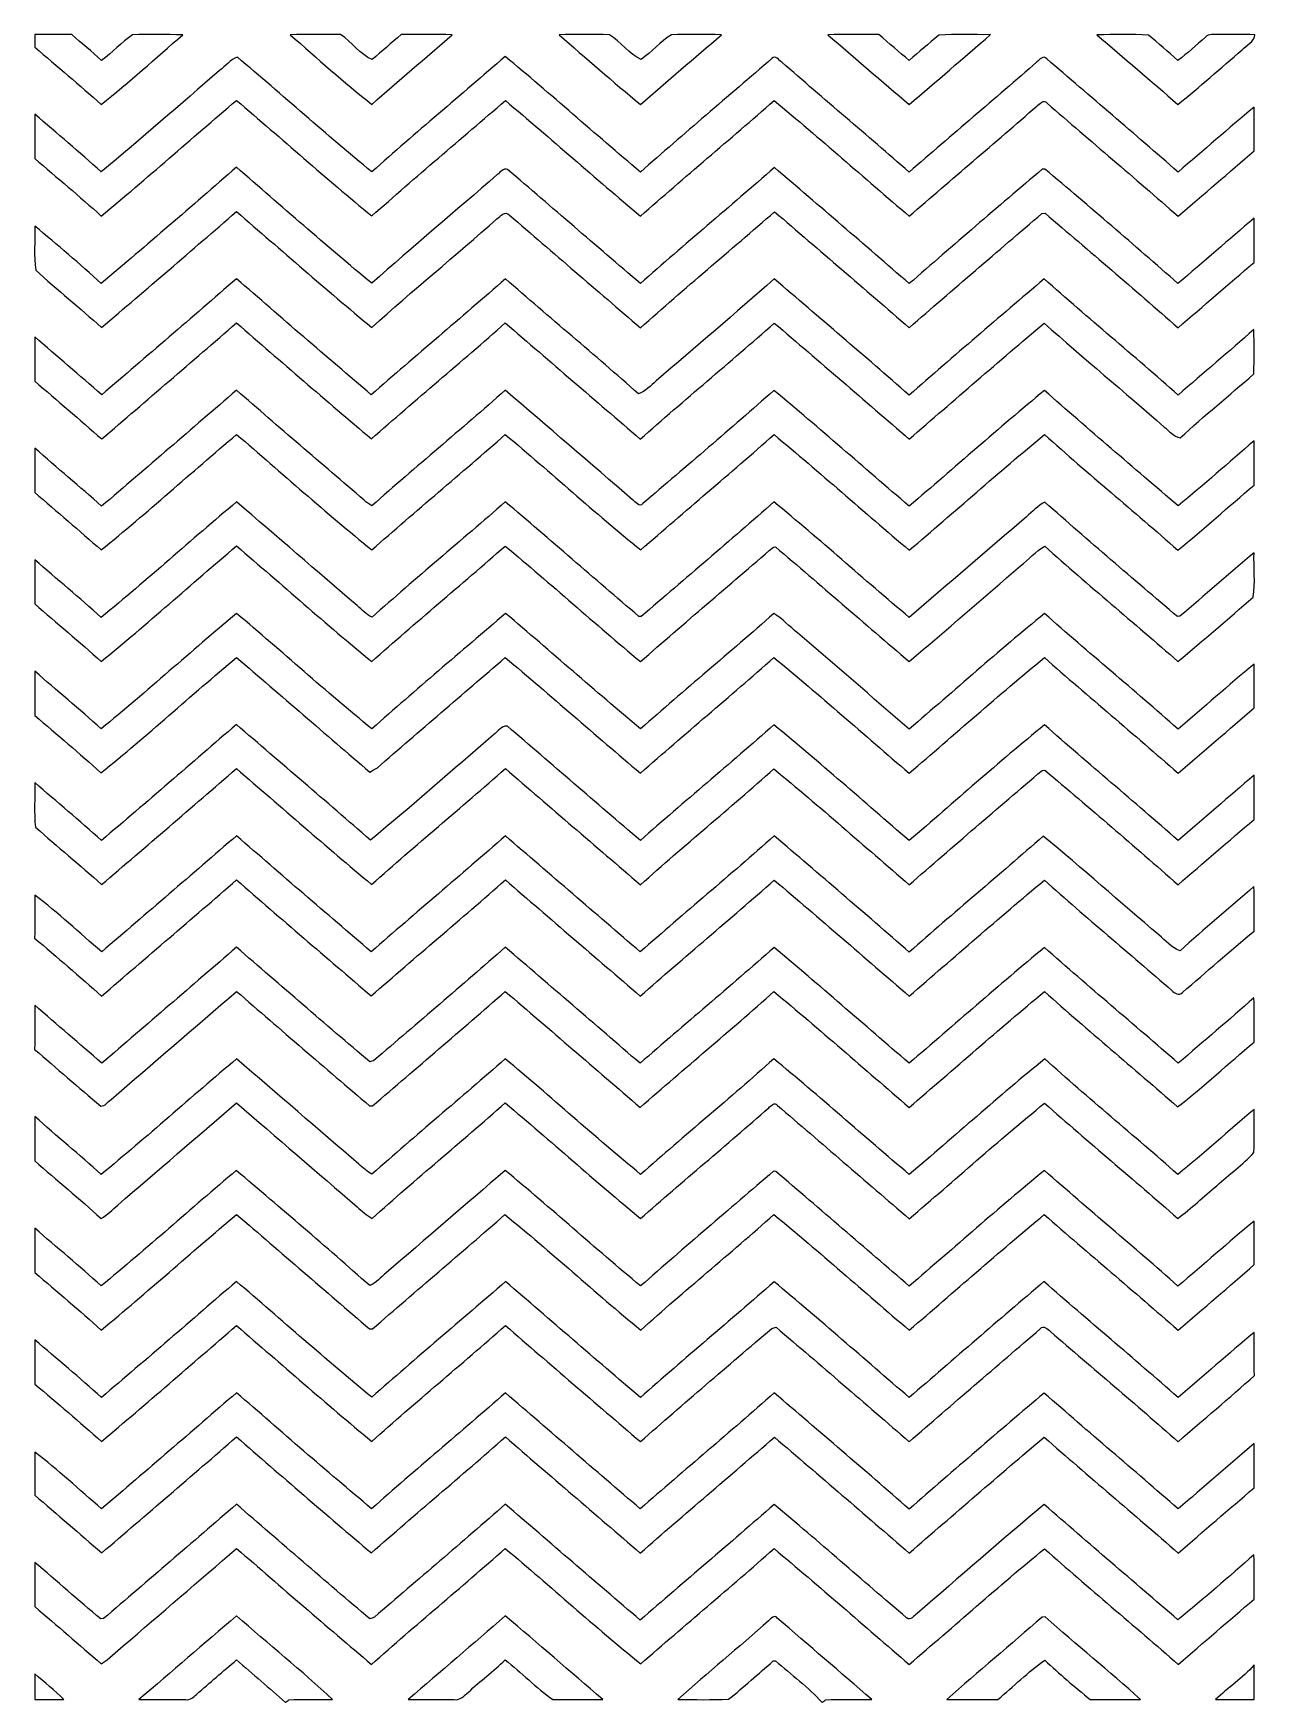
# Model space of a CAD drawing. Header units: centimetres. Extents: x -6.3 to 6.4, y -8.7 to 8.6.
import ezdxf

# ---------------------------------------------------------------- set-up
doc = ezdxf.new("R2010")
doc.units = ezdxf.units.CM
doc.header["$MEASUREMENT"] = 0
doc.layers.add('Camada 1', color=7, linetype='Continuous')

msp = doc.modelspace()

# ---------------------------------------------------------------- linework, layer by layer
at = {"layer": 'Camada 1'}
for points, knots in [([(-6.29532, 8.59367), (-6.16654, 8.59331), (-6.03778, 8.59401), (-5.90902, 8.59261), (-5.90902, 8.59261), (-5.80884, 8.50123), (-5.70089, 8.41833), (-5.6028, 8.32449), (-5.6028, 8.32449), (-5.48674, 8.40316), (-5.39503, 8.51288), (-5.27897, 8.59119), (-5.27897, 8.59119), (-5.1054, 8.59613), (-4.93148, 8.59367), (-4.75791, 8.59119), (-4.75791, 8.59119), (-5.03695, 8.34637), (-5.316, 8.10012), (-5.60422, 7.86623), (-5.60422, 7.86623), (-5.8293, 8.06979), (-6.06248, 8.26417), (-6.29284, 8.46172), (-6.29284, 8.46172), (-6.29391, 8.50547), (-6.29462, 8.54957), (-6.29532, 8.59367)], [0, 0, 0, 0, 0.125, 0.125, 0.125, 0.125, 0.25, 0.25, 0.25, 0.25, 0.375, 0.375, 0.375, 0.375, 0.5, 0.5, 0.5, 0.5, 0.625, 0.625, 0.625, 0.625, 0.75, 0.75, 0.75, 0.75, 1, 1, 1, 1]), ([(-3.64101, 8.59155), (-3.46674, 8.59542), (-3.29247, 8.59225), (-3.11784, 8.59331), (-3.11784, 8.59331), (-3.00355, 8.5164), (-2.91429, 8.3834), (-2.7894, 8.33472), (-2.7894, 8.33472), (-2.68781, 8.41903), (-2.59115, 8.50864), (-2.4892, 8.59261), (-2.4892, 8.59261), (-2.31281, 8.59367), (-2.13642, 8.59472), (-1.95967, 8.59155), (-1.95967, 8.59155), (-2.23519, 8.34743), (-2.52165, 8.11636), (-2.79259, 7.86729), (-2.79259, 7.86729), (-3.08468, 8.09625), (-3.36232, 8.34602), (-3.64101, 8.59155)], [0, 0, 0, 0, 0.14285714, 0.14285714, 0.14285714, 0.14285714, 0.28571429, 0.28571429, 0.28571429, 0.28571429, 0.42857143, 0.42857143, 0.42857143, 0.42857143, 0.57142857, 0.57142857, 0.57142857, 0.57142857, 0.71428571, 0.71428571, 0.71428571, 0.71428571, 1, 1, 1, 1]), ([(-0.84771, 8.59225), (-0.67415, 8.59261), (-0.50024, 8.59683), (-0.32702, 8.59119), (-0.32702, 8.59119), (-0.20672, 8.52064), (-0.12381, 8.38658), (0.00246, 8.33366), (0.00246, 8.33366), (0.11007, 8.41516), (0.20214, 8.52064), (0.31608, 8.59155), (0.31608, 8.59155), (0.48965, 8.59613), (0.66357, 8.59331), (0.83714, 8.5919), (0.83714, 8.5919), (0.55633, 8.34989), (0.27374, 8.11035), (-0.00494, 7.86623), (-0.00494, 7.86623), (-0.28963, 8.10365), (-0.5715, 8.34566), (-0.84771, 8.59225)], [0, 0, 0, 0, 0.14285714, 0.14285714, 0.14285714, 0.14285714, 0.28571429, 0.28571429, 0.28571429, 0.28571429, 0.42857143, 0.42857143, 0.42857143, 0.42857143, 0.57142857, 0.57142857, 0.57142857, 0.57142857, 0.71428571, 0.71428571, 0.71428571, 0.71428571, 1, 1, 1, 1]), ([(1.94168, 8.59084), (2.11842, 8.59648), (2.29551, 8.59084), (2.47227, 8.59437), (2.47227, 8.59437), (2.57598, 8.503), (2.6804, 8.41198), (2.78729, 8.32449), (2.78729, 8.32449), (2.88924, 8.41127), (2.98979, 8.50018), (3.09245, 8.5859), (3.09245, 8.5859), (3.26955, 8.60354), (3.45086, 8.58908), (3.62973, 8.59261), (3.62973, 8.59261), (3.35033, 8.34812), (3.06704, 8.1086), (2.78659, 7.86553), (2.78659, 7.86553), (2.50401, 8.10612), (2.22391, 8.34954), (1.94168, 8.59084)], [0, 0, 0, 0, 0.14285714, 0.14285714, 0.14285714, 0.14285714, 0.28571429, 0.28571429, 0.28571429, 0.28571429, 0.42857143, 0.42857143, 0.42857143, 0.42857143, 0.57142857, 0.57142857, 0.57142857, 0.57142857, 0.71428571, 0.71428571, 0.71428571, 0.71428571, 1, 1, 1, 1]), ([(4.73569, 8.5919), (4.91418, 8.59049), (5.0941, 8.60178), (5.2719, 8.58731), (5.2719, 8.58731), (5.3742, 8.50194), (5.47652, 8.41587), (5.57459, 8.32555), (5.57459, 8.32555), (5.67867, 8.39611), (5.76615, 8.48713), (5.86317, 8.56721), (5.86317, 8.56721), (5.89633, 8.60565), (5.95029, 8.59013), (5.99475, 8.59401), (5.99475, 8.59401), (6.12174, 8.59296), (6.2491, 8.59437), (6.37645, 8.59225), (6.37645, 8.59225), (6.36905, 8.51569), (6.29108, 8.48324), (6.24346, 8.43421), (6.24346, 8.43421), (6.01839, 8.24794), (5.80495, 8.04721), (5.5753, 7.86659), (5.5753, 7.86659), (5.29872, 8.11212), (5.01473, 8.34918), (4.73569, 8.5919)], [0, 0, 0, 0, 0.11111111, 0.11111111, 0.11111111, 0.11111111, 0.22222222, 0.22222222, 0.22222222, 0.22222222, 0.33333333, 0.33333333, 0.33333333, 0.33333333, 0.44444444, 0.44444444, 0.44444444, 0.44444444, 0.55555556, 0.55555556, 0.55555556, 0.55555556, 0.66666667, 0.66666667, 0.66666667, 0.66666667, 0.77777778, 0.77777778, 0.77777778, 0.77777778, 1, 1, 1, 1]), ([(-4.37444, 8.21866), (-4.31341, 8.26346), (-4.26507, 8.3379), (-4.18994, 8.35694), (-4.18994, 8.35694), (-3.71968, 7.96643), (-3.26848, 7.5512), (-2.79293, 7.16738), (-2.79293, 7.16738), (-2.3389, 7.57449), (-1.86972, 7.96501), (-1.4097, 8.36576), (-1.4097, 8.36576), (-0.93486, 7.97348), (-0.47659, 7.56072), (-0.00458, 7.16526), (-0.00458, 7.16526), (0.44662, 7.56284), (0.90557, 7.95125), (1.36102, 8.34425), (1.36102, 8.34425), (1.39664, 8.38411), (1.4351, 8.32484), (1.46368, 8.30579), (1.46368, 8.30579), (1.90287, 7.92373), (2.34597, 7.54591), (2.78659, 7.16526), (2.78659, 7.16526), (3.22721, 7.54839), (3.67242, 7.9262), (4.11302, 8.30932), (4.11302, 8.30932), (4.14019, 8.33119), (4.17936, 8.38376), (4.21464, 8.34143), (4.21464, 8.34143), (4.66901, 7.94949), (5.12621, 7.56038), (5.57812, 7.16562), (5.57812, 7.16562), (5.84376, 7.38716), (6.10022, 7.61929), (6.36763, 7.83872), (6.36763, 7.83872), (6.36869, 7.68809), (6.36729, 7.53745), (6.36834, 7.38681), (6.36834, 7.38681), (6.10622, 7.15856), (5.84305, 6.93137), (5.57776, 6.70701), (5.57776, 6.70701), (5.12762, 7.10177), (4.67077, 7.48875), (4.21781, 7.88034), (4.21781, 7.88034), (4.18394, 7.9262), (4.13985, 7.874), (4.11268, 7.85071), (4.11268, 7.85071), (3.67276, 7.46724), (3.2265, 7.09083), (2.78694, 6.70665), (2.78694, 6.70665), (2.31775, 7.10564), (1.85844, 7.51662), (1.38289, 7.90751), (1.38289, 7.90751), (0.92321, 7.50359), (0.45332, 7.112), (-0.00494, 6.70701), (-0.00494, 6.70701), (-0.4759, 7.10318), (-0.93556, 7.51311), (-1.40757, 7.90786), (-1.40757, 7.90786), (-1.86972, 7.50817), (-2.3382, 7.11517), (-2.79435, 6.70877), (-2.79435, 6.70877), (-3.27096, 7.0986), (-3.72921, 7.51134), (-4.19946, 7.90963), (-4.19946, 7.90963), (-4.67042, 7.51204), (-5.12938, 7.09965), (-5.60528, 6.70842), (-5.60528, 6.70842), (-5.82894, 6.91409), (-6.0646, 7.10635), (-6.29355, 7.30637), (-6.29355, 7.30637), (-6.29496, 7.45912), (-6.29532, 7.61188), (-6.2932, 7.76498), (-6.2932, 7.76498), (-6.0646, 7.56462), (-5.8286, 7.37305), (-5.60563, 7.16667), (-5.60563, 7.16667), (-5.18759, 7.5078), (-4.78613, 7.8694), (-4.37444, 8.21866)], [0, 0, 0, 0, 0.03703704, 0.03703704, 0.03703704, 0.03703704, 0.07407407, 0.07407407, 0.07407407, 0.07407407, 0.11111111, 0.11111111, 0.11111111, 0.11111111, 0.14814815, 0.14814815, 0.14814815, 0.14814815, 0.18518519, 0.18518519, 0.18518519, 0.18518519, 0.22222222, 0.22222222, 0.22222222, 0.22222222, 0.25925926, 0.25925926, 0.25925926, 0.25925926, 0.2962963, 0.2962963, 0.2962963, 0.2962963, 0.33333333, 0.33333333, 0.33333333, 0.33333333, 0.37037037, 0.37037037, 0.37037037, 0.37037037, 0.40740741, 0.40740741, 0.40740741, 0.40740741, 0.44444444, 0.44444444, 0.44444444, 0.44444444, 0.48148148, 0.48148148, 0.48148148, 0.48148148, 0.51851852, 0.51851852, 0.51851852, 0.51851852, 0.55555556, 0.55555556, 0.55555556, 0.55555556, 0.59259259, 0.59259259, 0.59259259, 0.59259259, 0.62962963, 0.62962963, 0.62962963, 0.62962963, 0.66666667, 0.66666667, 0.66666667, 0.66666667, 0.7037037, 0.7037037, 0.7037037, 0.7037037, 0.74074074, 0.74074074, 0.74074074, 0.74074074, 0.77777778, 0.77777778, 0.77777778, 0.77777778, 0.81481481, 0.81481481, 0.81481481, 0.81481481, 0.85185185, 0.85185185, 0.85185185, 0.85185185, 0.88888889, 0.88888889, 0.88888889, 0.88888889, 0.92592593, 0.92592593, 0.92592593, 0.92592593, 1, 1, 1, 1]), ([(-5.60351, 6.00816), (-5.1315, 6.40537), (-4.66583, 6.80966), (-4.20017, 7.2143), (-4.20017, 7.2143), (-3.73379, 6.81073), (-3.26989, 6.40362), (-2.79576, 6.0092), (-2.79576, 6.0092), (-2.36714, 6.39234), (-1.92405, 6.75922), (-1.49224, 7.13916), (-1.49224, 7.13916), (-1.45979, 7.15926), (-1.42804, 7.21254), (-1.3836, 7.19101), (-1.3836, 7.19101), (-0.92287, 6.79803), (-0.46637, 6.39974), (-0.00528, 6.00709), (-0.00528, 6.00709), (0.45366, 6.41419), (0.92569, 6.80649), (1.38606, 7.21218), (1.38606, 7.21218), (1.85384, 6.81143), (2.32163, 6.41032), (2.78623, 6.00604), (2.78623, 6.00604), (3.2445, 6.40432), (3.70346, 6.80191), (4.16736, 7.19349), (4.16736, 7.19349), (4.16736, 7.19349), (4.19593, 7.19596), (4.19593, 7.19596), (4.19593, 7.19596), (4.66054, 6.80473), (5.12056, 6.40749), (5.57742, 6.00674), (5.57742, 6.00674), (5.842, 6.23288), (6.10551, 6.45971), (6.36834, 6.6876), (6.36834, 6.6876), (6.36763, 6.53345), (6.36869, 6.37928), (6.36729, 6.22511), (6.36729, 6.22511), (6.10234, 6.0018), (5.84164, 5.77285), (5.57776, 5.54813), (5.57776, 5.54813), (5.12127, 5.94854), (4.66054, 6.34505), (4.19664, 6.73664), (4.19664, 6.73664), (4.19664, 6.73664), (4.16524, 6.73381), (4.16524, 6.73381), (4.16524, 6.73381), (3.70311, 6.34152), (3.24343, 5.94606), (2.78623, 5.54743), (2.78623, 5.54743), (2.32304, 5.95207), (1.85384, 6.3507), (1.38852, 6.75323), (1.38852, 6.75323), (0.92499, 6.35034), (0.45437, 5.95595), (-0.00494, 5.54813), (-0.00494, 5.54813), (-0.45895, 5.93619), (-0.91052, 6.32707), (-1.36313, 6.71653), (-1.36313, 6.71653), (-1.40794, 6.77016), (-1.45944, 6.7056), (-1.49542, 6.67807), (-1.49542, 6.67807), (-1.92546, 6.29849), (-2.36855, 5.93336), (-2.79576, 5.55059), (-2.79576, 5.55059), (-3.26955, 5.94501), (-3.73345, 6.35175), (-4.19946, 6.75534), (-4.19946, 6.75534), (-4.66514, 6.35141), (-5.13186, 5.94818), (-5.60246, 5.54918), (-5.60246, 5.54918), (-5.824, 5.7538), (-6.06071, 5.94184), (-6.28438, 6.14432), (-6.28438, 6.14432), (-6.30872, 6.2932), (-6.28755, 6.45089), (-6.29391, 6.60293), (-6.29391, 6.60293), (-6.05966, 6.40997), (-5.82894, 6.21171), (-5.60351, 6.00816)], [0, 0, 0, 0, 0.03703704, 0.03703704, 0.03703704, 0.03703704, 0.07407407, 0.07407407, 0.07407407, 0.07407407, 0.11111111, 0.11111111, 0.11111111, 0.11111111, 0.14814815, 0.14814815, 0.14814815, 0.14814815, 0.18518519, 0.18518519, 0.18518519, 0.18518519, 0.22222222, 0.22222222, 0.22222222, 0.22222222, 0.25925926, 0.25925926, 0.25925926, 0.25925926, 0.2962963, 0.2962963, 0.2962963, 0.2962963, 0.33333333, 0.33333333, 0.33333333, 0.33333333, 0.37037037, 0.37037037, 0.37037037, 0.37037037, 0.40740741, 0.40740741, 0.40740741, 0.40740741, 0.44444444, 0.44444444, 0.44444444, 0.44444444, 0.48148148, 0.48148148, 0.48148148, 0.48148148, 0.51851852, 0.51851852, 0.51851852, 0.51851852, 0.55555556, 0.55555556, 0.55555556, 0.55555556, 0.59259259, 0.59259259, 0.59259259, 0.59259259, 0.62962963, 0.62962963, 0.62962963, 0.62962963, 0.66666667, 0.66666667, 0.66666667, 0.66666667, 0.7037037, 0.7037037, 0.7037037, 0.7037037, 0.74074074, 0.74074074, 0.74074074, 0.74074074, 0.77777778, 0.77777778, 0.77777778, 0.77777778, 0.81481481, 0.81481481, 0.81481481, 0.81481481, 0.85185185, 0.85185185, 0.85185185, 0.85185185, 0.88888889, 0.88888889, 0.88888889, 0.88888889, 0.92592593, 0.92592593, 0.92592593, 0.92592593, 1, 1, 1, 1]), ([(-5.59929, 4.85069), (-5.13186, 5.25251), (-4.66336, 5.65255), (-4.19876, 6.05754), (-4.19876, 6.05754), (-3.73661, 5.6508), (-3.26777, 5.2511), (-2.79964, 4.8514), (-2.79964, 4.8514), (-2.3389, 5.25673), (-1.8676, 5.65009), (-1.40757, 6.05649), (-1.40757, 6.05649), (-0.94896, 5.65572), (-0.48083, 5.26591), (-0.02611, 4.86127), (-0.02611, 4.86127), (0.04833, 4.88526), (0.10089, 4.94665), (0.15945, 4.99533), (0.15945, 4.99533), (0.56656, 5.34987), (0.98036, 5.69665), (1.3843, 6.05472), (1.3843, 6.05472), (1.8542, 5.65572), (2.32092, 5.25285), (2.78623, 4.84857), (2.78623, 4.84857), (3.25084, 5.25356), (3.71792, 5.65608), (4.18782, 6.05437), (4.18782, 6.05437), (4.64714, 5.64761), (5.11951, 5.25533), (5.57988, 4.84893), (5.57988, 4.84893), (5.84022, 5.07787), (6.10658, 5.30014), (6.36658, 5.53013), (6.36658, 5.53013), (6.36622, 5.37598), (6.37399, 5.22111), (6.36376, 5.0673), (6.36376, 5.0673), (6.11152, 4.84399), (5.84834, 4.63303), (5.60139, 4.40372), (5.60139, 4.40372), (5.5312, 4.41854), (5.48428, 4.47604), (5.43207, 4.51979), (5.43207, 4.51979), (5.01931, 4.88068), (4.59809, 5.23168), (4.18818, 5.59576), (4.18818, 5.59576), (3.71756, 5.19782), (3.2512, 4.79495), (2.78659, 4.38996), (2.78659, 4.38996), (2.32092, 4.79424), (1.8542, 5.19711), (1.3843, 5.59647), (1.3843, 5.59647), (0.92533, 5.189), (0.45295, 4.79743), (-0.00706, 4.39103), (-0.00706, 4.39103), (-0.47308, 4.79424), (-0.94192, 5.19465), (-1.40794, 5.59822), (-1.40794, 5.59822), (-1.86655, 5.19077), (-2.33997, 4.79989), (-2.79858, 4.39278), (-2.79858, 4.39278), (-3.26884, 4.79107), (-3.73486, 5.19394), (-4.19981, 5.59859), (-4.19981, 5.59859), (-4.66407, 5.19394), (-5.13221, 4.7939), (-5.59929, 4.39208), (-5.59929, 4.39208), (-5.82894, 4.59493), (-6.06212, 4.79319), (-6.29496, 4.99251), (-6.29496, 4.99251), (-6.29391, 5.14561), (-6.29532, 5.29907), (-6.29391, 5.45253), (-6.29391, 5.45253), (-6.06354, 5.25039), (-5.8286, 5.05354), (-5.59929, 4.85069)], [0, 0, 0, 0, 0.04, 0.04, 0.04, 0.04, 0.08, 0.08, 0.08, 0.08, 0.12, 0.12, 0.12, 0.12, 0.16, 0.16, 0.16, 0.16, 0.2, 0.2, 0.2, 0.2, 0.24, 0.24, 0.24, 0.24, 0.28, 0.28, 0.28, 0.28, 0.32, 0.32, 0.32, 0.32, 0.36, 0.36, 0.36, 0.36, 0.4, 0.4, 0.4, 0.4, 0.44, 0.44, 0.44, 0.44, 0.48, 0.48, 0.48, 0.48, 0.52, 0.52, 0.52, 0.52, 0.56, 0.56, 0.56, 0.56, 0.6, 0.6, 0.6, 0.6, 0.64, 0.64, 0.64, 0.64, 0.68, 0.68, 0.68, 0.68, 0.72, 0.72, 0.72, 0.72, 0.76, 0.76, 0.76, 0.76, 0.8, 0.8, 0.8, 0.8, 0.84, 0.84, 0.84, 0.84, 0.88, 0.88, 0.88, 0.88, 0.92, 0.92, 0.92, 0.92, 1, 1, 1, 1]), ([(-5.6, 3.69359), (-5.1315, 4.09327), (-4.66583, 4.4965), (-4.1991, 4.89832), (-4.1991, 4.89832), (-3.76025, 4.51484), (-3.3154, 4.13807), (-2.87548, 3.75603), (-2.87548, 3.75603), (-2.84973, 3.7345), (-2.82256, 3.71544), (-2.7933, 3.69851), (-2.7933, 3.69851), (-2.3361, 4.1035), (-1.86584, 4.49333), (-1.40864, 4.89832), (-1.40864, 4.89832), (-0.96767, 4.52013), (-0.52704, 4.14197), (-0.08854, 3.76132), (-0.08854, 3.76132), (-0.05856, 3.74049), (-0.01729, 3.67805), (0.0208, 3.72109), (0.0208, 3.72109), (0.47449, 4.11198), (0.9331, 4.49757), (1.38007, 4.8962), (1.38007, 4.8962), (1.85737, 4.50603), (2.31493, 4.09187), (2.78659, 3.69534), (2.78659, 3.69534), (3.25683, 4.09327), (3.71581, 4.50568), (4.19206, 4.8962), (4.19206, 4.8962), (4.64819, 4.48944), (5.11632, 4.09609), (5.57917, 3.69675), (5.57917, 3.69675), (5.84588, 3.91688), (6.10517, 4.14655), (6.36693, 4.37268), (6.36693, 4.37268), (6.36905, 4.21922), (6.36798, 4.06576), (6.36763, 3.91195), (6.36763, 3.91195), (6.10129, 3.6904), (5.84729, 3.45334), (5.5753, 3.23885), (5.5753, 3.23885), (5.11668, 3.64137), (4.64643, 4.03048), (4.19169, 4.43759), (4.19169, 4.43759), (3.71544, 4.04707), (3.25683, 3.63502), (2.78694, 3.23673), (2.78694, 3.23673), (2.31634, 3.63431), (1.85596, 4.04388), (1.38289, 4.4383), (1.38289, 4.4383), (0.92604, 4.03331), (0.4572, 3.64208), (-0.00175, 3.2399), (-0.00175, 3.2399), (-0.48012, 3.62725), (-0.93661, 4.04283), (-1.40828, 4.439), (-1.40828, 4.439), (-1.86655, 4.03542), (-2.33644, 3.64489), (-2.7933, 3.2399), (-2.7933, 3.2399), (-3.27271, 3.62513), (-3.73062, 4.03965), (-4.19876, 4.43971), (-4.19876, 4.43971), (-4.66901, 4.04142), (-5.12692, 3.62725), (-5.60492, 3.23919), (-5.60492, 3.23919), (-5.83247, 3.44134), (-6.06531, 3.63714), (-6.29532, 3.8368), (-6.29532, 3.8368), (-6.29284, 3.98955), (-6.29637, 4.14231), (-6.2932, 4.29506), (-6.2932, 4.29506), (-6.0639, 4.09222), (-5.82824, 3.89714), (-5.6, 3.69359)], [0, 0, 0, 0, 0.04, 0.04, 0.04, 0.04, 0.08, 0.08, 0.08, 0.08, 0.12, 0.12, 0.12, 0.12, 0.16, 0.16, 0.16, 0.16, 0.2, 0.2, 0.2, 0.2, 0.24, 0.24, 0.24, 0.24, 0.28, 0.28, 0.28, 0.28, 0.32, 0.32, 0.32, 0.32, 0.36, 0.36, 0.36, 0.36, 0.4, 0.4, 0.4, 0.4, 0.44, 0.44, 0.44, 0.44, 0.48, 0.48, 0.48, 0.48, 0.52, 0.52, 0.52, 0.52, 0.56, 0.56, 0.56, 0.56, 0.6, 0.6, 0.6, 0.6, 0.64, 0.64, 0.64, 0.64, 0.68, 0.68, 0.68, 0.68, 0.72, 0.72, 0.72, 0.72, 0.76, 0.76, 0.76, 0.76, 0.8, 0.8, 0.8, 0.8, 0.84, 0.84, 0.84, 0.84, 0.88, 0.88, 0.88, 0.88, 0.92, 0.92, 0.92, 0.92, 1, 1, 1, 1]), ([(-5.60351, 2.53858), (-5.12833, 2.92981), (-4.67006, 3.34291), (-4.19805, 3.73909), (-4.19805, 3.73909), (-3.78142, 3.37889), (-3.36408, 3.01978), (-2.9464, 2.661), (-2.9464, 2.661), (-2.89736, 2.61761), (-2.8508, 2.56998), (-2.79188, 2.54), (-2.79188, 2.54), (-2.33749, 2.9471), (-1.86655, 3.33621), (-1.40828, 3.73909), (-1.40828, 3.73909), (-0.94297, 3.3461), (-0.48577, 2.94323), (-0.02117, 2.54952), (-0.02117, 2.54952), (-0.02117, 2.54952), (0.00141, 2.54669), (0.00141, 2.54669), (0.00141, 2.54669), (0.46214, 2.94357), (0.92638, 3.33621), (1.38182, 3.73873), (1.38182, 3.73873), (1.85737, 3.34751), (2.31527, 2.93441), (2.78694, 2.53787), (2.78694, 2.53787), (3.19229, 2.88678), (3.59762, 3.23568), (4.00332, 3.58422), (4.00332, 3.58422), (4.06505, 3.63748), (4.12221, 3.69746), (4.19488, 3.73661), (4.19488, 3.73661), (4.64714, 3.33269), (5.11174, 2.94216), (5.57142, 2.54669), (5.57142, 2.54669), (5.57142, 2.54669), (5.59505, 2.55057), (5.59505, 2.55057), (5.59505, 2.55057), (5.8554, 2.76718), (6.10622, 2.99544), (6.36763, 3.21062), (6.36763, 3.21062), (6.36093, 3.05788), (6.38352, 2.89842), (6.3574, 2.7499), (6.3574, 2.7499), (6.09988, 2.52377), (5.84093, 2.2987), (5.57742, 2.07997), (5.57742, 2.07997), (5.11915, 2.4825), (4.64819, 2.87126), (4.19417, 3.27837), (4.19417, 3.27837), (4.09963, 3.22403), (4.02731, 3.14113), (3.94299, 3.07374), (3.94299, 3.07374), (3.55669, 2.74319), (3.17287, 2.41017), (2.78694, 2.07963), (2.78694, 2.07963), (2.32127, 2.47438), (1.86231, 2.87796), (1.39664, 3.27235), (1.39664, 3.27235), (1.39664, 3.27235), (1.37548, 3.26955), (1.37548, 3.26955), (1.37548, 3.26955), (0.91546, 2.87301), (0.45295, 2.47826), (-0.00528, 2.07926), (-0.00528, 2.07926), (-0.4773, 2.47438), (-0.93661, 2.885), (-1.40864, 3.28012), (-1.40864, 3.28012), (-1.86796, 2.87725), (-2.3382, 2.48708), (-2.794, 2.08033), (-2.794, 2.08033), (-3.2713, 2.46909), (-3.73027, 2.88183), (-4.1991, 3.28117), (-4.1991, 3.28117), (-4.67006, 2.88395), (-5.12762, 2.46944), (-5.60492, 2.08068), (-5.60492, 2.08068), (-5.8307, 2.28458), (-6.0646, 2.47896), (-6.29425, 2.67828), (-6.29425, 2.67828), (-6.29391, 2.83104), (-6.29567, 2.98414), (-6.2932, 3.13689), (-6.2932, 3.13689), (-6.06495, 2.93546), (-5.8293, 2.7425), (-5.60351, 2.53858)], [0, 0, 0, 0, 0.03448276, 0.03448276, 0.03448276, 0.03448276, 0.06896552, 0.06896552, 0.06896552, 0.06896552, 0.10344828, 0.10344828, 0.10344828, 0.10344828, 0.13793103, 0.13793103, 0.13793103, 0.13793103, 0.17241379, 0.17241379, 0.17241379, 0.17241379, 0.20689655, 0.20689655, 0.20689655, 0.20689655, 0.24137931, 0.24137931, 0.24137931, 0.24137931, 0.27586207, 0.27586207, 0.27586207, 0.27586207, 0.31034483, 0.31034483, 0.31034483, 0.31034483, 0.34482759, 0.34482759, 0.34482759, 0.34482759, 0.37931034, 0.37931034, 0.37931034, 0.37931034, 0.4137931, 0.4137931, 0.4137931, 0.4137931, 0.44827586, 0.44827586, 0.44827586, 0.44827586, 0.48275862, 0.48275862, 0.48275862, 0.48275862, 0.51724138, 0.51724138, 0.51724138, 0.51724138, 0.55172414, 0.55172414, 0.55172414, 0.55172414, 0.5862069, 0.5862069, 0.5862069, 0.5862069, 0.62068966, 0.62068966, 0.62068966, 0.62068966, 0.65517241, 0.65517241, 0.65517241, 0.65517241, 0.68965517, 0.68965517, 0.68965517, 0.68965517, 0.72413793, 0.72413793, 0.72413793, 0.72413793, 0.75862069, 0.75862069, 0.75862069, 0.75862069, 0.79310345, 0.79310345, 0.79310345, 0.79310345, 0.82758621, 0.82758621, 0.82758621, 0.82758621, 0.86206897, 0.86206897, 0.86206897, 0.86206897, 0.89655172, 0.89655172, 0.89655172, 0.89655172, 0.93103448, 0.93103448, 0.93103448, 0.93103448, 1, 1, 1, 1]), ([(-5.60563, 1.38112), (-5.12762, 1.76954), (-4.67254, 2.18687), (-4.19805, 2.57986), (-4.19805, 2.57986), (-3.72745, 2.18298), (-3.2706, 1.76883), (-2.7933, 1.38077), (-2.7933, 1.38077), (-2.33715, 1.78788), (-1.86937, 2.18227), (-1.40511, 2.58022), (-1.40511, 2.58022), (-0.9352, 2.18298), (-0.47554, 1.77375), (-0.00282, 1.38007), (-0.00282, 1.38007), (0.45261, 1.7854), (0.92357, 2.17382), (1.37936, 2.57844), (1.37936, 2.57844), (1.47179, 2.52482), (1.54305, 2.44298), (1.62665, 2.37771), (1.62665, 2.37771), (2.01329, 2.0447), (2.39994, 1.71202), (2.78659, 1.37865), (2.78659, 1.37865), (3.25508, 1.77835), (3.71369, 2.19145), (4.19206, 2.5788), (4.19206, 2.5788), (4.64925, 2.17382), (5.11986, 1.78364), (5.57776, 1.379), (5.57776, 1.379), (5.84446, 1.59914), (6.09847, 1.83444), (6.36798, 2.05139), (6.36798, 2.05139), (6.36869, 1.90112), (6.36729, 1.75083), (6.36834, 1.60055), (6.36834, 1.60055), (6.10622, 1.3723), (5.8427, 1.14582), (5.57812, 0.92039), (5.57812, 0.92039), (5.11915, 1.32503), (4.64925, 1.71732), (4.18958, 2.1209), (4.18958, 2.1209), (3.71439, 1.73036), (3.25402, 1.32045), (2.78659, 0.92039), (2.78659, 0.92039), (2.31705, 1.31903), (1.85844, 1.73214), (1.38077, 2.1209), (1.38077, 2.1209), (0.92357, 1.71591), (0.45261, 1.32574), (-0.00458, 0.92039), (-0.00458, 0.92039), (-0.47625, 1.31655), (-0.93591, 1.72685), (-1.40794, 2.1216), (-1.40794, 2.1216), (-1.85067, 1.73955), (-2.29622, 1.36065), (-2.73685, 0.97579), (-2.73685, 0.97579), (-2.75624, 0.96485), (-2.79541, 0.94333), (-2.81515, 0.93239), (-2.81515, 0.93239), (-3.2773, 1.32785), (-3.73661, 1.72685), (-4.19876, 2.12231), (-4.19876, 2.12231), (-4.67254, 1.72755), (-5.12797, 1.31056), (-5.60704, 0.92251), (-5.60704, 0.92251), (-5.82894, 1.12854), (-6.06424, 1.32009), (-6.2932, 1.5187), (-6.2932, 1.5187), (-6.29496, 1.67252), (-6.29603, 1.82633), (-6.2925, 1.98013), (-6.2925, 1.98013), (-6.06636, 1.77694), (-5.8286, 1.5875), (-5.60563, 1.38112)], [0, 0, 0, 0, 0.04, 0.04, 0.04, 0.04, 0.08, 0.08, 0.08, 0.08, 0.12, 0.12, 0.12, 0.12, 0.16, 0.16, 0.16, 0.16, 0.2, 0.2, 0.2, 0.2, 0.24, 0.24, 0.24, 0.24, 0.28, 0.28, 0.28, 0.28, 0.32, 0.32, 0.32, 0.32, 0.36, 0.36, 0.36, 0.36, 0.4, 0.4, 0.4, 0.4, 0.44, 0.44, 0.44, 0.44, 0.48, 0.48, 0.48, 0.48, 0.52, 0.52, 0.52, 0.52, 0.56, 0.56, 0.56, 0.56, 0.6, 0.6, 0.6, 0.6, 0.64, 0.64, 0.64, 0.64, 0.68, 0.68, 0.68, 0.68, 0.72, 0.72, 0.72, 0.72, 0.76, 0.76, 0.76, 0.76, 0.8, 0.8, 0.8, 0.8, 0.84, 0.84, 0.84, 0.84, 0.88, 0.88, 0.88, 0.88, 0.92, 0.92, 0.92, 0.92, 1, 1, 1, 1]), ([(-5.60175, 0.22189), (-5.1315, 0.62018), (-4.66583, 1.0241), (-4.19981, 1.42699), (-4.19981, 1.42699), (-3.73909, 1.02234), (-3.26777, 0.63041), (-2.80952, 0.22331), (-2.80952, 0.22331), (-2.37771, 0.58103), (-1.95686, 0.95284), (-1.53175, 1.31833), (-1.53175, 1.31833), (-1.48554, 1.34937), (-1.4485, 1.41639), (-1.38606, 1.40757), (-1.38606, 1.40757), (-0.92533, 1.01247), (-0.46672, 0.61524), (-0.00528, 0.22083), (-0.00528, 0.22083), (0.45154, 0.62723), (0.92357, 1.01635), (1.38077, 1.42239), (1.38077, 1.42239), (1.85773, 1.03187), (2.3188, 0.62194), (2.78623, 0.21978), (2.78623, 0.21978), (3.25366, 0.62159), (3.71439, 1.03292), (4.19169, 1.42239), (4.19169, 1.42239), (4.64925, 1.01635), (5.12022, 0.62583), (5.57883, 0.22083), (5.57883, 0.22083), (5.842, 0.44696), (6.10551, 0.67344), (6.36798, 0.90063), (6.36798, 0.90063), (6.36869, 0.74753), (6.36729, 0.59443), (6.36869, 0.44097), (6.36869, 0.44097), (6.10446, 0.21554), (5.84164, -0.01198), (5.57812, -0.23812), (5.57812, -0.23812), (5.12056, 0.16228), (4.66054, 0.5602), (4.19522, 0.95144), (4.19522, 0.95144), (4.19522, 0.95144), (4.16594, 0.94933), (4.16594, 0.94933), (4.16594, 0.94933), (3.70451, 0.55562), (3.24343, 0.1605), (2.78659, -0.23883), (2.78659, -0.23883), (2.31916, 0.16333), (1.85737, 0.57326), (1.38112, 0.96448), (1.38112, 0.96448), (0.92392, 0.55808), (0.45154, 0.16898), (-0.00494, -0.23777), (-0.00494, -0.23777), (-0.47342, 0.16333), (-0.94085, 0.56515), (-1.40687, 0.96872), (-1.40687, 0.96872), (-1.86619, 0.56303), (-2.3389, 0.17251), (-2.7961, -0.23566), (-2.7961, -0.23566), (-3.26989, 0.15875), (-3.73308, 0.56656), (-4.20051, 0.96872), (-4.20051, 0.96872), (-4.66583, 0.56444), (-5.13221, 0.16191), (-5.60175, -0.23707), (-5.60175, -0.23707), (-5.82471, -0.03245), (-6.06142, 0.15662), (-6.2858, 0.35947), (-6.2858, 0.35947), (-6.30731, 0.51082), (-6.28791, 0.66852), (-6.29425, 0.82196), (-6.29425, 0.82196), (-6.06354, 0.62194), (-5.82894, 0.42615), (-5.60175, 0.22189)], [0, 0, 0, 0, 0.04, 0.04, 0.04, 0.04, 0.08, 0.08, 0.08, 0.08, 0.12, 0.12, 0.12, 0.12, 0.16, 0.16, 0.16, 0.16, 0.2, 0.2, 0.2, 0.2, 0.24, 0.24, 0.24, 0.24, 0.28, 0.28, 0.28, 0.28, 0.32, 0.32, 0.32, 0.32, 0.36, 0.36, 0.36, 0.36, 0.4, 0.4, 0.4, 0.4, 0.44, 0.44, 0.44, 0.44, 0.48, 0.48, 0.48, 0.48, 0.52, 0.52, 0.52, 0.52, 0.56, 0.56, 0.56, 0.56, 0.6, 0.6, 0.6, 0.6, 0.64, 0.64, 0.64, 0.64, 0.68, 0.68, 0.68, 0.68, 0.72, 0.72, 0.72, 0.72, 0.76, 0.76, 0.76, 0.76, 0.8, 0.8, 0.8, 0.8, 0.84, 0.84, 0.84, 0.84, 0.88, 0.88, 0.88, 0.88, 0.92, 0.92, 0.92, 0.92, 1, 1, 1, 1]), ([(-5.59929, -0.93556), (-5.13221, -0.53374), (-4.66372, -0.13334), (-4.19876, 0.27094), (-4.19876, 0.27094), (-3.73661, -0.13545), (-3.26743, -0.5341), (-2.8007, -0.9352), (-2.8007, -0.9352), (-2.33856, -0.53021), (-1.86796, -0.13582), (-1.40723, 0.27023), (-1.40723, 0.27023), (-0.94192, -0.1337), (-0.47308, -0.5334), (-0.00706, -0.93661), (-0.00706, -0.93661), (0.45332, -0.53057), (0.92499, -0.13794), (1.38535, 0.26811), (1.38535, 0.26811), (1.85454, -0.13124), (2.32127, -0.5334), (2.78623, -0.93732), (2.78623, -0.93732), (3.24731, -0.53199), (3.71827, -0.13828), (4.179, 0.26704), (4.179, 0.26704), (4.58364, -0.06984), (4.97733, -0.4198), (5.3788, -0.76022), (5.3788, -0.76022), (5.44971, -0.81774), (5.50932, -0.89534), (5.59893, -0.92499), (5.59893, -0.92499), (5.84904, -0.69568), (6.11363, -0.4826), (6.36622, -0.25576), (6.36622, -0.25576), (6.3701, -0.41063), (6.36763, -0.56515), (6.36763, -0.72002), (6.36763, -0.72002), (6.11611, -0.92779), (5.87233, -1.14477), (5.62397, -1.35643), (5.62397, -1.35643), (5.59257, -1.39912), (5.53966, -1.36277), (5.51285, -1.33631), (5.51285, -1.33631), (5.07434, -0.95108), (4.62455, -0.57925), (4.18958, -0.19015), (4.18958, -0.19015), (3.71756, -0.58737), (3.2512, -0.99094), (2.78659, -1.39664), (2.78659, -1.39664), (2.32197, -0.99165), (1.8542, -0.59019), (1.38535, -0.19015), (1.38535, -0.19015), (0.92499, -0.59619), (0.45366, -0.98918), (-0.00635, -1.39488), (-0.00635, -1.39488), (-0.47342, -0.99236), (-0.94192, -0.5916), (-1.40757, -0.18767), (-1.40757, -0.18767), (-1.86725, -0.59513), (-2.33961, -0.98777), (-2.80034, -1.39381), (-2.80034, -1.39381), (-3.26743, -0.99306), (-3.73661, -0.59407), (-4.19876, -0.18767), (-4.19876, -0.18767), (-4.66407, -0.5916), (-5.13221, -0.99306), (-5.6, -1.39452), (-5.6, -1.39452), (-5.82894, -1.19062), (-6.06319, -0.99272), (-6.29567, -0.79304), (-6.29567, -0.79304), (-6.2932, -0.64416), (-6.29496, -0.4953), (-6.29496, -0.34678), (-6.29496, -0.34678), (-6.05155, -0.52811), (-5.8307, -0.73907), (-5.59929, -0.93556)], [0, 0, 0, 0, 0.04, 0.04, 0.04, 0.04, 0.08, 0.08, 0.08, 0.08, 0.12, 0.12, 0.12, 0.12, 0.16, 0.16, 0.16, 0.16, 0.2, 0.2, 0.2, 0.2, 0.24, 0.24, 0.24, 0.24, 0.28, 0.28, 0.28, 0.28, 0.32, 0.32, 0.32, 0.32, 0.36, 0.36, 0.36, 0.36, 0.4, 0.4, 0.4, 0.4, 0.44, 0.44, 0.44, 0.44, 0.48, 0.48, 0.48, 0.48, 0.52, 0.52, 0.52, 0.52, 0.56, 0.56, 0.56, 0.56, 0.6, 0.6, 0.6, 0.6, 0.64, 0.64, 0.64, 0.64, 0.68, 0.68, 0.68, 0.68, 0.72, 0.72, 0.72, 0.72, 0.76, 0.76, 0.76, 0.76, 0.8, 0.8, 0.8, 0.8, 0.84, 0.84, 0.84, 0.84, 0.88, 0.88, 0.88, 0.88, 0.92, 0.92, 0.92, 0.92, 1, 1, 1, 1]), ([(-5.59929, -2.09337), (-5.13221, -1.69192), (-4.66548, -1.2901), (-4.1991, -0.88793), (-4.1991, -0.88793), (-3.73979, -1.28658), (-3.27907, -1.68451), (-2.81586, -2.07856), (-2.81586, -2.07856), (-2.80458, -2.07503), (-2.7827, -2.06762), (-2.77176, -2.06375), (-2.77176, -2.06375), (-2.31668, -1.67286), (-1.85914, -1.2841), (-1.40864, -0.88759), (-1.40864, -0.88759), (-0.94121, -1.28869), (-0.47449, -1.6905), (-0.00881, -2.09303), (-0.00881, -2.09303), (0.45332, -1.69016), (0.92392, -1.2968), (1.38253, -0.88971), (1.38253, -0.88971), (1.85561, -1.2841), (2.31775, -1.69228), (2.78623, -2.09267), (2.78623, -2.09267), (3.25472, -1.69228), (3.71581, -1.28269), (4.19064, -0.89041), (4.19064, -0.89041), (4.64889, -1.29716), (5.1188, -1.6905), (5.58095, -2.09267), (5.58095, -2.09267), (5.84129, -1.86477), (6.10799, -1.64358), (6.36551, -1.41252), (6.36551, -1.41252), (6.37046, -1.56632), (6.36729, -1.72013), (6.36798, -1.87395), (6.36798, -1.87395), (6.10093, -2.09479), (5.84834, -2.33503), (5.57354, -2.54599), (5.57354, -2.54599), (5.11493, -2.14417), (4.64572, -1.75436), (4.19064, -1.34866), (4.19064, -1.34866), (3.71581, -1.7413), (3.25437, -2.15053), (2.78623, -2.55164), (2.78623, -2.55164), (2.31846, -2.15018), (1.85561, -1.74308), (1.38219, -1.34796), (1.38219, -1.34796), (0.92392, -1.75506), (0.45332, -2.14806), (-0.00811, -2.55128), (-0.00811, -2.55128), (-0.47449, -2.14911), (-0.94085, -1.74766), (-1.40794, -1.34654), (-1.40794, -1.34654), (-1.86548, -1.74659), (-2.32728, -2.14136), (-2.7887, -2.53646), (-2.7887, -2.53646), (-2.7887, -2.53646), (-2.81798, -2.53541), (-2.81798, -2.53541), (-2.81798, -2.53541), (-3.28012, -2.14136), (-3.74049, -1.74483), (-4.19876, -1.3462), (-4.19876, -1.3462), (-4.63303, -1.7212), (-5.06835, -2.09444), (-5.50228, -2.46944), (-5.50228, -2.46944), (-5.5372, -2.49202), (-5.5626, -2.54282), (-5.60987, -2.53717), (-5.60987, -2.53717), (-5.84164, -2.34456), (-6.06707, -2.14417), (-6.29603, -1.94875), (-6.29603, -1.94875), (-6.29284, -1.79634), (-6.29567, -1.64394), (-6.29391, -1.49119), (-6.29391, -1.49119), (-6.0639, -1.69367), (-5.82789, -1.88948), (-5.59929, -2.09337)], [0, 0, 0, 0, 0.03846154, 0.03846154, 0.03846154, 0.03846154, 0.07692308, 0.07692308, 0.07692308, 0.07692308, 0.11538462, 0.11538462, 0.11538462, 0.11538462, 0.15384615, 0.15384615, 0.15384615, 0.15384615, 0.19230769, 0.19230769, 0.19230769, 0.19230769, 0.23076923, 0.23076923, 0.23076923, 0.23076923, 0.26923077, 0.26923077, 0.26923077, 0.26923077, 0.30769231, 0.30769231, 0.30769231, 0.30769231, 0.34615385, 0.34615385, 0.34615385, 0.34615385, 0.38461538, 0.38461538, 0.38461538, 0.38461538, 0.42307692, 0.42307692, 0.42307692, 0.42307692, 0.46153846, 0.46153846, 0.46153846, 0.46153846, 0.5, 0.5, 0.5, 0.5, 0.53846154, 0.53846154, 0.53846154, 0.53846154, 0.57692308, 0.57692308, 0.57692308, 0.57692308, 0.61538462, 0.61538462, 0.61538462, 0.61538462, 0.65384615, 0.65384615, 0.65384615, 0.65384615, 0.69230769, 0.69230769, 0.69230769, 0.69230769, 0.73076923, 0.73076923, 0.73076923, 0.73076923, 0.76923077, 0.76923077, 0.76923077, 0.76923077, 0.80769231, 0.80769231, 0.80769231, 0.80769231, 0.84615385, 0.84615385, 0.84615385, 0.84615385, 0.88461538, 0.88461538, 0.88461538, 0.88461538, 0.92307692, 0.92307692, 0.92307692, 0.92307692, 1, 1, 1, 1]), ([(-5.60458, -3.24767), (-5.12797, -2.8575), (-4.67042, -2.44333), (-4.1984, -2.04752), (-4.1984, -2.04752), (-3.77613, -2.41265), (-3.35244, -2.776), (-2.92981, -3.14042), (-2.92981, -3.14042), (-2.88712, -3.17923), (-2.84409, -3.21839), (-2.7933, -3.2466), (-2.7933, -3.2466), (-2.33785, -2.83986), (-1.86689, -2.45075), (-1.40935, -2.04681), (-1.40935, -2.04681), (-0.93591, -2.44157), (-0.47941, -2.85715), (-0.00246, -3.24696), (-0.00246, -3.24696), (0.45473, -2.84302), (0.92569, -2.45497), (1.37971, -2.04823), (1.37971, -2.04823), (1.85773, -2.43699), (2.31457, -2.85221), (2.78694, -3.24838), (2.78694, -3.24838), (3.2579, -2.85114), (3.71474, -2.43557), (4.19347, -2.04857), (4.19347, -2.04857), (4.64643, -2.45638), (5.1181, -2.84339), (5.57494, -3.24696), (5.57494, -3.24696), (5.84694, -3.03213), (6.10059, -2.79505), (6.36693, -2.57352), (6.36693, -2.57352), (6.36763, -2.72238), (6.37151, -2.87126), (6.36622, -3.02012), (6.36622, -3.02012), (6.25264, -3.14783), (6.10517, -3.24626), (5.98028, -3.36479), (5.98028, -3.36479), (5.8427, -3.47591), (5.71782, -3.60186), (5.57494, -3.70557), (5.57494, -3.70557), (5.1181, -3.30164), (4.64679, -2.91394), (4.19276, -2.50684), (4.19276, -2.50684), (3.71474, -2.89524), (3.25649, -3.30904), (2.78659, -3.70769), (2.78659, -3.70769), (2.32903, -3.31611), (1.8743, -2.92135), (1.4171, -2.53012), (1.4171, -2.53012), (1.38747, -2.48954), (1.35113, -2.53646), (1.32785, -2.55551), (1.32785, -2.55551), (0.88688, -2.94181), (0.43709, -3.31857), (-0.00282, -3.70628), (-0.00282, -3.70628), (-0.47837, -3.31435), (-0.93627, -2.90054), (-1.40935, -2.50542), (-1.40935, -2.50542), (-1.86619, -2.90936), (-2.33785, -3.29706), (-2.79118, -3.70451), (-2.79118, -3.70451), (-2.84902, -3.67312), (-2.89701, -3.62866), (-2.94569, -3.58527), (-2.94569, -3.58527), (-3.36337, -3.22509), (-3.78178, -2.86597), (-4.1991, -2.50542), (-4.1991, -2.50542), (-4.61151, -2.8575), (-5.02072, -3.2131), (-5.43277, -3.56551), (-5.43277, -3.56551), (-5.48852, -3.61456), (-5.54107, -3.66818), (-5.60634, -3.70521), (-5.60634, -3.70521), (-5.83035, -3.50026), (-6.06602, -3.30799), (-6.29462, -3.10761), (-6.29462, -3.10761), (-6.29355, -2.95416), (-6.29637, -2.8007), (-6.2925, -2.64724), (-6.2925, -2.64724), (-6.06743, -2.85221), (-5.82894, -3.04165), (-5.60458, -3.24767)], [0, 0, 0, 0, 0.03571429, 0.03571429, 0.03571429, 0.03571429, 0.07142857, 0.07142857, 0.07142857, 0.07142857, 0.10714286, 0.10714286, 0.10714286, 0.10714286, 0.14285714, 0.14285714, 0.14285714, 0.14285714, 0.17857143, 0.17857143, 0.17857143, 0.17857143, 0.21428571, 0.21428571, 0.21428571, 0.21428571, 0.25, 0.25, 0.25, 0.25, 0.28571429, 0.28571429, 0.28571429, 0.28571429, 0.32142857, 0.32142857, 0.32142857, 0.32142857, 0.35714286, 0.35714286, 0.35714286, 0.35714286, 0.39285714, 0.39285714, 0.39285714, 0.39285714, 0.42857143, 0.42857143, 0.42857143, 0.42857143, 0.46428571, 0.46428571, 0.46428571, 0.46428571, 0.5, 0.5, 0.5, 0.5, 0.53571429, 0.53571429, 0.53571429, 0.53571429, 0.57142857, 0.57142857, 0.57142857, 0.57142857, 0.60714286, 0.60714286, 0.60714286, 0.60714286, 0.64285714, 0.64285714, 0.64285714, 0.64285714, 0.67857143, 0.67857143, 0.67857143, 0.67857143, 0.71428571, 0.71428571, 0.71428571, 0.71428571, 0.75, 0.75, 0.75, 0.75, 0.78571429, 0.78571429, 0.78571429, 0.78571429, 0.82142857, 0.82142857, 0.82142857, 0.82142857, 0.85714286, 0.85714286, 0.85714286, 0.85714286, 0.89285714, 0.89285714, 0.89285714, 0.89285714, 0.92857143, 0.92857143, 0.92857143, 0.92857143, 1, 1, 1, 1]), ([(-5.60563, -4.40548), (-5.12974, -4.01601), (-4.67218, -3.60327), (-4.20158, -3.2064), (-4.20158, -3.2064), (-3.73661, -3.60186), (-3.27096, -3.99732), (-2.81515, -4.40336), (-2.81515, -4.40336), (-2.7499, -4.37161), (-2.70016, -4.31799), (-2.64617, -4.27107), (-2.64617, -4.27107), (-2.23343, -3.91688), (-1.82138, -3.562), (-1.4097, -3.2064), (-1.4097, -3.2064), (-0.93451, -3.59833), (-0.47766, -4.01355), (-0.00316, -4.40655), (-0.00316, -4.40655), (0.45332, -4.00473), (0.91651, -3.61032), (1.37865, -3.21486), (1.37865, -3.21486), (1.37865, -3.21486), (1.40229, -3.21768), (1.40229, -3.21768), (1.40229, -3.21768), (1.86548, -3.61173), (2.3248, -4.01143), (2.78659, -4.40725), (2.78659, -4.40725), (3.25508, -4.00755), (3.71474, -3.59587), (4.19135, -3.2064), (4.19135, -3.2064), (4.64855, -3.61209), (5.11915, -4.00227), (5.57742, -4.40689), (5.57742, -4.40689), (5.84446, -4.18677), (6.09917, -3.95216), (6.36763, -3.73415), (6.36763, -3.73415), (6.36905, -3.88443), (6.36729, -4.03472), (6.36834, -4.18499), (6.36834, -4.18499), (6.10763, -4.41501), (5.842, -4.63973), (5.57847, -4.86621), (5.57847, -4.86621), (5.11915, -4.46122), (4.64889, -4.06893), (4.18923, -3.66465), (4.18923, -3.66465), (3.7151, -4.05694), (3.25366, -4.46546), (2.78659, -4.86621), (2.78659, -4.86621), (2.31739, -4.46687), (1.85773, -4.05518), (1.38148, -3.66501), (1.38148, -3.66501), (0.92463, -4.07), (0.45295, -4.45805), (-0.00212, -4.8648), (-0.00212, -4.8648), (-0.47907, -4.47392), (-0.93274, -4.05411), (-1.41145, -3.66572), (-1.41145, -3.66572), (-1.86901, -4.0633), (-2.33079, -4.45593), (-2.78799, -4.85352), (-2.78799, -4.85352), (-2.78799, -4.85352), (-2.81727, -4.85315), (-2.81727, -4.85315), (-2.81727, -4.85315), (-3.278, -4.45698), (-3.73768, -4.05906), (-4.1991, -3.66394), (-4.1991, -3.66394), (-4.67077, -4.06011), (-5.12938, -4.47216), (-5.60387, -4.8648), (-5.60387, -4.8648), (-5.8286, -4.66019), (-6.06319, -4.46617), (-6.2932, -4.2672), (-6.2932, -4.2672), (-6.29496, -4.11409), (-6.29567, -3.96063), (-6.2932, -3.80753), (-6.2932, -3.80753), (-6.06495, -4.0079), (-5.82894, -4.19946), (-5.60563, -4.40548)], [0, 0, 0, 0, 0.03846154, 0.03846154, 0.03846154, 0.03846154, 0.07692308, 0.07692308, 0.07692308, 0.07692308, 0.11538462, 0.11538462, 0.11538462, 0.11538462, 0.15384615, 0.15384615, 0.15384615, 0.15384615, 0.19230769, 0.19230769, 0.19230769, 0.19230769, 0.23076923, 0.23076923, 0.23076923, 0.23076923, 0.26923077, 0.26923077, 0.26923077, 0.26923077, 0.30769231, 0.30769231, 0.30769231, 0.30769231, 0.34615385, 0.34615385, 0.34615385, 0.34615385, 0.38461538, 0.38461538, 0.38461538, 0.38461538, 0.42307692, 0.42307692, 0.42307692, 0.42307692, 0.46153846, 0.46153846, 0.46153846, 0.46153846, 0.5, 0.5, 0.5, 0.5, 0.53846154, 0.53846154, 0.53846154, 0.53846154, 0.57692308, 0.57692308, 0.57692308, 0.57692308, 0.61538462, 0.61538462, 0.61538462, 0.61538462, 0.65384615, 0.65384615, 0.65384615, 0.65384615, 0.69230769, 0.69230769, 0.69230769, 0.69230769, 0.73076923, 0.73076923, 0.73076923, 0.73076923, 0.76923077, 0.76923077, 0.76923077, 0.76923077, 0.80769231, 0.80769231, 0.80769231, 0.80769231, 0.84615385, 0.84615385, 0.84615385, 0.84615385, 0.88461538, 0.88461538, 0.88461538, 0.88461538, 0.92307692, 0.92307692, 0.92307692, 0.92307692, 1, 1, 1, 1]), ([(-5.6021, -5.56436), (-5.13186, -5.16643), (-4.66583, -4.76284), (-4.20051, -4.35892), (-4.20051, -4.35892), (-3.73203, -4.76074), (-3.2706, -5.17136), (-2.794, -5.56331), (-2.794, -5.56331), (-2.33856, -5.15408), (-1.86619, -4.76391), (-1.40582, -4.35997), (-1.40582, -4.35997), (-0.9398, -4.76284), (-0.47342, -5.16536), (-0.00494, -5.56541), (-0.00494, -5.56541), (0.45261, -5.15832), (0.92499, -4.76815), (1.3836, -4.36209), (1.3836, -4.36209), (1.85632, -4.75755), (2.31985, -5.16395), (2.78659, -5.56612), (2.78659, -5.56612), (3.25049, -5.16149), (3.71827, -4.76108), (4.1857, -4.36068), (4.1857, -4.36068), (4.64643, -4.76603), (5.1188, -5.15866), (5.57776, -5.56612), (5.57776, -5.56612), (5.842, -5.34175), (6.10059, -5.11104), (6.36763, -4.8902), (6.36763, -4.8902), (6.36975, -5.03907), (6.36481, -5.18829), (6.37117, -5.33752), (6.37117, -5.33752), (6.11152, -5.57142), (5.84234, -5.79508), (5.57812, -6.02402), (5.57812, -6.02402), (5.14103, -5.63808), (4.69477, -5.26274), (4.2545, -4.88068), (4.2545, -4.88068), (4.22556, -4.85705), (4.18182, -4.80659), (4.14655, -4.85174), (4.14655, -4.85174), (3.69288, -5.24262), (3.23744, -5.63104), (2.78623, -6.02473), (2.78623, -6.02473), (2.32762, -5.62645), (1.86725, -5.22922), (1.40404, -4.83551), (1.40404, -4.83551), (1.39242, -4.8387), (1.36947, -4.84504), (1.35819, -4.84823), (1.35819, -4.84823), (0.90204, -5.23769), (0.44555, -5.62785), (-0.00528, -6.02368), (-0.00528, -6.02368), (-0.47342, -5.62327), (-0.94014, -5.22111), (-1.40652, -4.81824), (-1.40652, -4.81824), (-1.86689, -5.22216), (-2.33749, -5.6141), (-2.79541, -6.02085), (-2.79541, -6.02085), (-3.2706, -5.62856), (-3.73274, -5.2197), (-4.19981, -4.81787), (-4.19981, -4.81787), (-4.66653, -5.2204), (-5.13115, -5.62539), (-5.6021, -6.02297), (-5.6021, -6.02297), (-5.8286, -5.82012), (-6.05966, -5.62292), (-6.29214, -5.42748), (-6.29214, -5.42748), (-6.29603, -5.27368), (-6.29462, -5.12022), (-6.29355, -4.96675), (-6.29355, -4.96675), (-6.06142, -5.16395), (-5.8286, -5.36046), (-5.6021, -5.56436)], [0, 0, 0, 0, 0.04, 0.04, 0.04, 0.04, 0.08, 0.08, 0.08, 0.08, 0.12, 0.12, 0.12, 0.12, 0.16, 0.16, 0.16, 0.16, 0.2, 0.2, 0.2, 0.2, 0.24, 0.24, 0.24, 0.24, 0.28, 0.28, 0.28, 0.28, 0.32, 0.32, 0.32, 0.32, 0.36, 0.36, 0.36, 0.36, 0.4, 0.4, 0.4, 0.4, 0.44, 0.44, 0.44, 0.44, 0.48, 0.48, 0.48, 0.48, 0.52, 0.52, 0.52, 0.52, 0.56, 0.56, 0.56, 0.56, 0.6, 0.6, 0.6, 0.6, 0.64, 0.64, 0.64, 0.64, 0.68, 0.68, 0.68, 0.68, 0.72, 0.72, 0.72, 0.72, 0.76, 0.76, 0.76, 0.76, 0.8, 0.8, 0.8, 0.8, 0.84, 0.84, 0.84, 0.84, 0.88, 0.88, 0.88, 0.88, 0.92, 0.92, 0.92, 0.92, 1, 1, 1, 1]), ([(-5.60069, -6.72182), (-5.1315, -6.32178), (-4.66478, -5.91925), (-4.1991, -5.51532), (-4.1991, -5.51532), (-3.7345, -5.91996), (-3.26989, -6.32495), (-2.79717, -6.72041), (-2.79717, -6.72041), (-2.33856, -6.31401), (-1.86655, -5.92208), (-1.40723, -5.51638), (-1.40723, -5.51638), (-0.94121, -5.91925), (-0.47378, -6.32037), (-0.00669, -6.72217), (-0.00669, -6.72217), (0.45366, -6.31718), (0.92533, -5.9242), (1.38465, -5.5178), (1.38465, -5.5178), (1.8542, -5.91714), (2.32092, -6.31966), (2.78623, -6.72394), (2.78623, -6.72394), (3.2512, -6.31966), (3.71722, -5.91609), (4.18818, -5.5185), (4.18818, -5.5185), (4.64714, -5.92525), (5.11915, -6.31718), (5.57917, -6.72287), (5.57917, -6.72287), (5.842, -6.49605), (6.10551, -6.26991), (6.36798, -6.04273), (6.36798, -6.04273), (6.36798, -6.19653), (6.36798, -6.35034), (6.36798, -6.50451), (6.36798, -6.50451), (6.10305, -6.72782), (5.842, -6.95501), (5.57988, -7.18149), (5.57988, -7.18149), (5.11951, -6.77579), (4.64714, -6.38386), (4.18818, -5.97641), (4.18818, -5.97641), (3.71792, -6.37504), (3.25084, -6.77721), (2.78623, -7.18255), (2.78623, -7.18255), (2.32197, -6.77791), (1.85454, -6.37716), (1.3864, -5.97675), (1.3864, -5.97675), (0.92428, -6.38104), (0.45437, -6.77615), (-0.00669, -7.18114), (-0.00669, -7.18114), (-0.47308, -6.77862), (-0.94192, -6.37857), (-1.40687, -5.97429), (-1.40687, -5.97429), (-1.86689, -6.38069), (-2.33927, -6.77298), (-2.79858, -7.18007), (-2.79858, -7.18007), (-3.26848, -6.78144), (-3.7352, -6.37928), (-4.19946, -5.97393), (-4.19946, -5.97393), (-4.66336, -6.37892), (-5.13221, -6.77791), (-5.59859, -7.18007), (-5.59859, -7.18007), (-5.82965, -6.9783), (-6.06283, -6.77898), (-6.29532, -6.57895), (-6.29532, -6.57895), (-6.29355, -6.43008), (-6.29496, -6.2812), (-6.29462, -6.13268), (-6.29462, -6.13268), (-6.0526, -6.31506), (-5.83106, -6.52426), (-5.60069, -6.72182)], [0, 0, 0, 0, 0.04347826, 0.04347826, 0.04347826, 0.04347826, 0.08695652, 0.08695652, 0.08695652, 0.08695652, 0.13043478, 0.13043478, 0.13043478, 0.13043478, 0.17391304, 0.17391304, 0.17391304, 0.17391304, 0.2173913, 0.2173913, 0.2173913, 0.2173913, 0.26086957, 0.26086957, 0.26086957, 0.26086957, 0.30434783, 0.30434783, 0.30434783, 0.30434783, 0.34782609, 0.34782609, 0.34782609, 0.34782609, 0.39130435, 0.39130435, 0.39130435, 0.39130435, 0.43478261, 0.43478261, 0.43478261, 0.43478261, 0.47826087, 0.47826087, 0.47826087, 0.47826087, 0.52173913, 0.52173913, 0.52173913, 0.52173913, 0.56521739, 0.56521739, 0.56521739, 0.56521739, 0.60869565, 0.60869565, 0.60869565, 0.60869565, 0.65217391, 0.65217391, 0.65217391, 0.65217391, 0.69565217, 0.69565217, 0.69565217, 0.69565217, 0.73913043, 0.73913043, 0.73913043, 0.73913043, 0.7826087, 0.7826087, 0.7826087, 0.7826087, 0.82608696, 0.82608696, 0.82608696, 0.82608696, 0.86956522, 0.86956522, 0.86956522, 0.86956522, 0.91304348, 0.91304348, 0.91304348, 0.91304348, 1, 1, 1, 1]), ([(-5.57917, -7.86165), (-5.11844, -7.4669), (-4.65842, -7.07073), (-4.1991, -6.67385), (-4.1991, -6.67385), (-3.73944, -7.07354), (-3.278, -7.47148), (-2.8141, -7.86589), (-2.8141, -7.86589), (-2.80212, -7.86129), (-2.77883, -7.85176), (-2.76718, -7.84718), (-2.76718, -7.84718), (-2.31422, -7.45596), (-1.85737, -7.06931), (-1.40828, -6.67419), (-1.40828, -6.67419), (-0.94051, -7.07495), (-0.47554, -7.47888), (-0.00669, -7.87858), (-0.00669, -7.87858), (0.45402, -7.47465), (0.92499, -7.08235), (1.38324, -6.67561), (1.38324, -6.67561), (1.84679, -7.06261), (2.2987, -7.46441), (2.75978, -7.85424), (2.75978, -7.85424), (2.79822, -7.89094), (2.83632, -7.82849), (2.86773, -7.81049), (2.86773, -7.81049), (3.30658, -7.43055), (3.74368, -7.04814), (4.18923, -6.67631), (4.18923, -6.67631), (4.64714, -7.0806), (5.11457, -7.4743), (5.576, -7.87471), (5.576, -7.87471), (5.84624, -7.6581), (6.10517, -7.42702), (6.36551, -7.19878), (6.36551, -7.19878), (6.37046, -7.35224), (6.36693, -7.50605), (6.36798, -7.66022), (6.36798, -7.66022), (6.10517, -7.88528), (5.84234, -8.11106), (5.58095, -8.3379), (5.58095, -8.3379), (5.12022, -7.93503), (4.64855, -7.54415), (4.19276, -7.13598), (4.19276, -7.13598), (3.71474, -7.5251), (3.25542, -7.93784), (2.78623, -8.33825), (2.78623, -8.33825), (2.31846, -7.93715), (1.85596, -7.52934), (1.38253, -7.13493), (1.38253, -7.13493), (0.92569, -7.53921), (0.45755, -7.93114), (-0.00212, -8.33225), (-0.00212, -8.33225), (-0.48048, -7.94526), (-0.93698, -7.52934), (-1.40828, -7.13317), (-1.40828, -7.13317), (-1.86725, -7.53921), (-2.33997, -7.92973), (-2.79752, -8.3372), (-2.79752, -8.3372), (-3.26848, -7.94032), (-3.73345, -7.53604), (-4.1991, -7.13281), (-4.1991, -7.13281), (-4.59034, -7.47112), (-4.98333, -7.80767), (-5.37491, -8.14563), (-5.37491, -8.14563), (-5.45217, -8.20702), (-5.51921, -8.28216), (-5.60528, -8.33191), (-5.60528, -8.33191), (-5.83388, -8.13223), (-6.0639, -7.93396), (-6.29532, -7.73711), (-6.29532, -7.73711), (-6.29355, -7.58401), (-6.29532, -7.43126), (-6.29425, -7.27816), (-6.29425, -7.27816), (-6.0646, -7.47253), (-5.84129, -7.67467), (-5.60846, -7.86482), (-5.60846, -7.86482), (-5.60846, -7.86482), (-5.57917, -7.86165), (-5.57917, -7.86165)], [0, 0, 0, 0, 0.03703704, 0.03703704, 0.03703704, 0.03703704, 0.07407407, 0.07407407, 0.07407407, 0.07407407, 0.11111111, 0.11111111, 0.11111111, 0.11111111, 0.14814815, 0.14814815, 0.14814815, 0.14814815, 0.18518519, 0.18518519, 0.18518519, 0.18518519, 0.22222222, 0.22222222, 0.22222222, 0.22222222, 0.25925926, 0.25925926, 0.25925926, 0.25925926, 0.2962963, 0.2962963, 0.2962963, 0.2962963, 0.33333333, 0.33333333, 0.33333333, 0.33333333, 0.37037037, 0.37037037, 0.37037037, 0.37037037, 0.40740741, 0.40740741, 0.40740741, 0.40740741, 0.44444444, 0.44444444, 0.44444444, 0.44444444, 0.48148148, 0.48148148, 0.48148148, 0.48148148, 0.51851852, 0.51851852, 0.51851852, 0.51851852, 0.55555556, 0.55555556, 0.55555556, 0.55555556, 0.59259259, 0.59259259, 0.59259259, 0.59259259, 0.62962963, 0.62962963, 0.62962963, 0.62962963, 0.66666667, 0.66666667, 0.66666667, 0.66666667, 0.7037037, 0.7037037, 0.7037037, 0.7037037, 0.74074074, 0.74074074, 0.74074074, 0.74074074, 0.77777778, 0.77777778, 0.77777778, 0.77777778, 0.81481481, 0.81481481, 0.81481481, 0.81481481, 0.85185185, 0.85185185, 0.85185185, 0.85185185, 0.88888889, 0.88888889, 0.88888889, 0.88888889, 0.92592593, 0.92592593, 0.92592593, 0.92592593, 1, 1, 1, 1]), ([(-5.21229, -8.70232), (-4.87221, -8.4148), (-4.53813, -8.12058), (-4.1984, -7.83307), (-4.1984, -7.83307), (-3.86997, -8.12658), (-3.52212, -8.40069), (-3.2025, -8.70232), (-3.2025, -8.70232), (-3.35385, -8.70584), (-3.50519, -8.6995), (-3.65653, -8.70584), (-3.65653, -8.70584), (-3.66535, -8.7129), (-3.68265, -8.72701), (-3.69147, -8.73441), (-3.69147, -8.73441), (-3.8555, -8.58097), (-4.03189, -8.44125), (-4.19876, -8.29132), (-4.19876, -8.29132), (-4.33916, -8.40916), (-4.47674, -8.53015), (-4.61539, -8.64941), (-4.61539, -8.64941), (-4.6475, -8.67516), (-4.67854, -8.71219), (-4.7251, -8.70337), (-4.7251, -8.70337), (-4.88738, -8.70337), (-5.05001, -8.70374), (-5.21229, -8.70232)], [0, 0, 0, 0, 0.11111111, 0.11111111, 0.11111111, 0.11111111, 0.22222222, 0.22222222, 0.22222222, 0.22222222, 0.33333333, 0.33333333, 0.33333333, 0.33333333, 0.44444444, 0.44444444, 0.44444444, 0.44444444, 0.55555556, 0.55555556, 0.55555556, 0.55555556, 0.66666667, 0.66666667, 0.66666667, 0.66666667, 0.77777778, 0.77777778, 0.77777778, 0.77777778, 1, 1, 1, 1]), ([(-2.41547, -8.70126), (-2.07997, -8.41199), (-1.74201, -8.12553), (-1.40899, -7.83342), (-1.40899, -7.83342), (-1.06856, -8.11954), (-0.73413, -8.41269), (-0.39616, -8.70196), (-0.39616, -8.70196), (-0.56973, -8.70267), (-0.74295, -8.70584), (-0.91617, -8.70196), (-0.91617, -8.70196), (-1.09185, -8.58061), (-1.23966, -8.42044), (-1.4104, -8.29168), (-1.4104, -8.29168), (-1.53317, -8.40775), (-1.66687, -8.51076), (-1.79105, -8.62507), (-1.79105, -8.62507), (-1.83479, -8.65893), (-1.87537, -8.71466), (-1.93852, -8.70337), (-1.93852, -8.70337), (-2.09761, -8.70303), (-2.25636, -8.70444), (-2.41547, -8.70126)], [0, 0, 0, 0, 0.125, 0.125, 0.125, 0.125, 0.25, 0.25, 0.25, 0.25, 0.375, 0.375, 0.375, 0.375, 0.5, 0.5, 0.5, 0.5, 0.625, 0.625, 0.625, 0.625, 0.75, 0.75, 0.75, 0.75, 1, 1, 1, 1]), ([(1.32679, -7.88353), (1.35008, -7.86553), (1.38747, -7.81578), (1.41676, -7.85636), (1.41676, -7.85636), (1.74271, -8.13964), (2.07256, -8.41833), (2.39713, -8.70303), (2.39713, -8.70303), (2.23697, -8.70479), (2.0768, -8.7002), (1.91664, -8.70549), (1.91664, -8.70549), (1.90816, -8.7129), (1.89159, -8.72737), (1.88312, -8.73478), (1.88312, -8.73478), (1.73813, -8.57284), (1.55928, -8.44444), (1.397, -8.30014), (1.397, -8.30014), (1.397, -8.30014), (1.37512, -8.30226), (1.37512, -8.30226), (1.37512, -8.30226), (1.2192, -8.43385), (1.0689, -8.57391), (0.9091, -8.70055), (0.9091, -8.70055), (0.73413, -8.70654), (0.55845, -8.70408), (0.38311, -8.70091), (0.38311, -8.70091), (0.69461, -8.42503), (1.01528, -8.15939), (1.32679, -7.88353)], [0, 0, 0, 0, 0.1, 0.1, 0.1, 0.1, 0.2, 0.2, 0.2, 0.2, 0.3, 0.3, 0.3, 0.3, 0.4, 0.4, 0.4, 0.4, 0.5, 0.5, 0.5, 0.5, 0.6, 0.6, 0.6, 0.6, 0.7, 0.7, 0.7, 0.7, 0.8, 0.8, 0.8, 0.8, 1, 1, 1, 1]), ([(3.17675, -8.70196), (3.50414, -8.4134), (3.83821, -8.13223), (4.16736, -7.84613), (4.16736, -7.84613), (4.16736, -7.84613), (4.1977, -7.84365), (4.1977, -7.84365), (4.1977, -7.84365), (4.52542, -8.13257), (4.86233, -8.41092), (5.18829, -8.70162), (5.18829, -8.70162), (5.01438, -8.70337), (4.84011, -8.7062), (4.66619, -8.70091), (4.66619, -8.70091), (4.50356, -8.57284), (4.34586, -8.43492), (4.19381, -8.29344), (4.19381, -8.29344), (4.02166, -8.41762), (3.86785, -8.5665), (3.70592, -8.70408), (3.70592, -8.70408), (3.52953, -8.70162), (3.35314, -8.70549), (3.17675, -8.70196)], [0, 0, 0, 0, 0.125, 0.125, 0.125, 0.125, 0.25, 0.25, 0.25, 0.25, 0.375, 0.375, 0.375, 0.375, 0.5, 0.5, 0.5, 0.5, 0.625, 0.625, 0.625, 0.625, 0.75, 0.75, 0.75, 0.75, 1, 1, 1, 1]), ([(-6.29355, -8.43633), (-6.19337, -8.52487), (-6.08682, -8.60707), (-5.99157, -8.70126), (-5.99157, -8.70126), (-6.09282, -8.70513), (-6.19371, -8.70303), (-6.29496, -8.70303), (-6.29496, -8.70303), (-6.29462, -8.61413), (-6.29496, -8.52523), (-6.29355, -8.43633)], [0, 0, 0, 0, 0.25, 0.25, 0.25, 0.25, 0.5, 0.5, 0.5, 0.5, 1, 1, 1, 1]), ([(6.36798, -8.3439), (6.36763, -8.46384), (6.36834, -8.58378), (6.36834, -8.70374), (6.36834, -8.70374), (6.235, -8.70267), (6.10164, -8.70408), (5.9683, -8.70303), (5.9683, -8.70303), (6.09881, -8.58026), (6.24874, -8.47865), (6.36798, -8.3439)], [0, 0, 0, 0, 0.25, 0.25, 0.25, 0.25, 0.5, 0.5, 0.5, 0.5, 1, 1, 1, 1])]:
    msp.add_open_spline(points, degree=3, knots=knots, dxfattribs=at)

doc.saveas('drawing.dxf')
